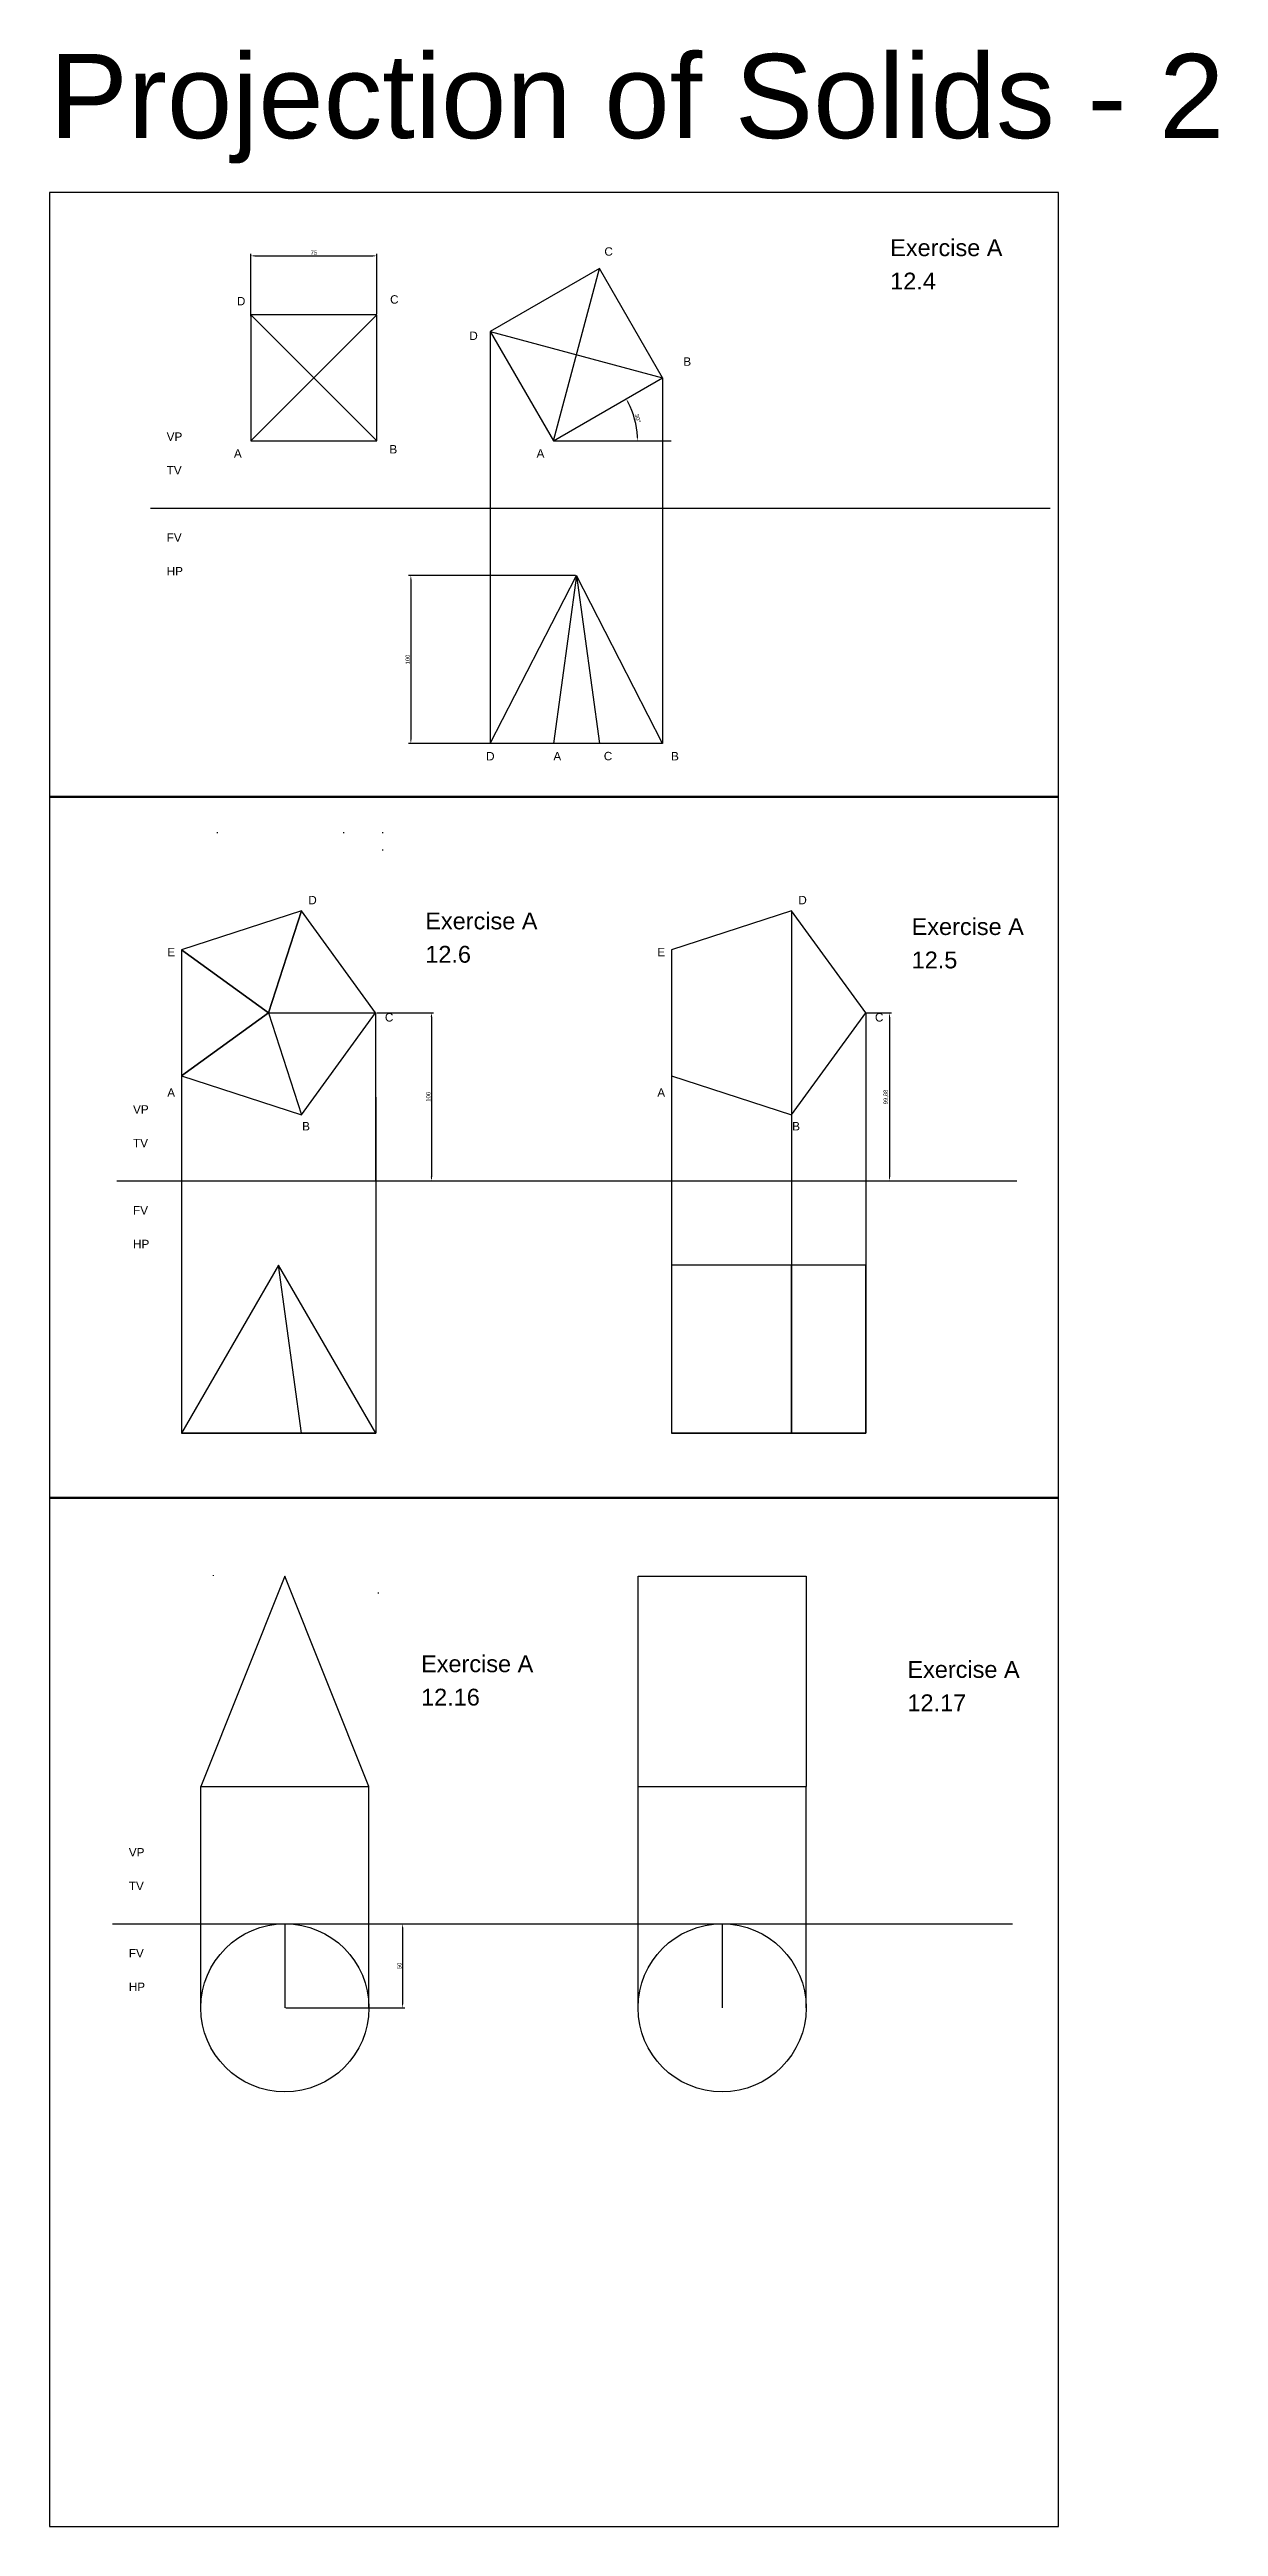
# Model space of a CAD drawing. Header units: millimetres. Extents: x 0 to 4015, y -1390 to 313.
# Drawn here: x 3320 to 4015, y -1160 to 313 of the extents above; entities that cross this region are included whole.
import ezdxf

# ---------------------------------------------------------------- set-up
doc = ezdxf.new("R2010")
doc.units = ezdxf.units.MM
doc.header["$PDMODE"] = 3
doc.header["$PDSIZE"] = 5
doc.styles.get("Standard").update_dxf_attribs({"font": 'arial.ttf'})
doc.dimstyles.new('ISO-25', dxfattribs={"dimtxt": 2.5, "dimasz": 2.5, "dimexe": 1.25, "dimexo": 0.625, "dimtad": 1, "dimtxsty": 'Standard', "dimcen": 2.5, "dimadec": 0, "dimazin": 0, "dimtfac": 1, "dimtmove": 0, "dimatfit": 3, "dimfxl": 1, "dimarcsym": 0})

msp = doc.modelspace()

# ---------------------------------------------------------------- texts
at = {"color": 3}
msp.add_text('Projection of Solids - 2', height=50, dxfattribs=at).set_placement((3320, 260))
for s, p in [('C', (3650, 190.085)), ('D', (3431.427, 160.567)), ('C', (3522.547, 161.578)), ('D', (3569.66, 140)), ('B', (3696.983, 124.637)), ('VP', (3389.66, 80)), ('A', (3429.66, 70)), ('B', (3522.16, 72.5)), ('A', (3609.67, 70)), ('TV', (3389.66, 60)), ('FV', (3389.66, 20)), ('HP', (3389.66, 0)), ('HP', (3389.66, 0)), ('D', (3579.66, -110)), ('A', (3619.67, -110)), ('C', (3649.66, -109.915)), ('B', (3689.66, -110)), ('D', (3473.891, -195.536)), ('D', (3765.357, -195.536)), ('E', (3390, -226.462)), ('E', (3681.465, -226.462)), ('C', (3519.454, -265.235)), ('C', (3810.919, -265.235)), ('A', (3390.01, -310)), ('A', (3681.475, -310)), ('VP', (3369.66, -320)), ('TV', (3369.66, -340)), ('B', (3470.242, -330)), ('B', (3761.707, -330)), ('FV', (3369.66, -380)), ('HP', (3369.66, -400)), ('HP', (3369.66, -400)), ('VP', (3367.155, -761.651)), ('TV', (3367.155, -781.651)), ('FV', (3367.155, -821.651)), ('HP', (3367.155, -841.651)), ('HP', (3367.155, -841.651))]:
    msp.add_text(s, height=5).set_placement(p)
at = {"color": 1, "lineweight": 30}
for s, p in [('Exercise A', (3820, 189.836)), ('12.4', (3820, 170)), ('Exercise A', (3543.474, -210.431)), ('Exercise A', (3832.738, -213.799)), ('12.6', (3543.474, -230.268)), ('12.5', (3832.738, -233.636)), ('Exercise A', (3540.969, -652.082)), ('Exercise A', (3830.233, -655.45)), ('12.16', (3540.969, -671.918)), ('12.17', (3830.233, -675.286))]:
    msp.add_text(s, height=10, dxfattribs=at).set_placement(p)

# ---------------------------------------------------------------- blocks, each defined once
blk = doc.blocks.new('*D266')
at = {"color": 0, "lineweight": -2, "transparency": 16777216}
for p, q in [((3439.7, 154.2), (3439.7, 191.2)), ((3442.2, 190), (3512.2, 190)), ((3514.7, 155.6), (3514.7, 191.2))]:
    blk.add_line(p, q, dxfattribs=at)
at = {"color": 0, "transparency": 16777216}
for points in [[(3442.2, 190.4), (3442.2, 189.6), (3439.7, 190)], [(3512.2, 190.4), (3512.2, 189.6), (3514.7, 190)]]:
    blk.add_solid(points, dxfattribs=at)
at = {"layer": 'Defpoints', "color": 0, "transparency": 16777216}
for p in [(3514.7, 190), (3439.7, 153.6), (3514.7, 155)]:
    blk.add_point(p, dxfattribs=at)
at = {"color": 0, "transparency": 16777216, "insert": (3477.2, 191.9), "char_height": 2.5, "attachment_point": 5}
blk.add_mtext('75', dxfattribs=at)
blk = doc.blocks.new('*D267')
at = {"color": 0, "lineweight": -2, "transparency": 16777216}
blk.add_arc((3619.7, 80), 50, 2.8657, 27.1343, dxfattribs=at)
at = {"color": 0, "transparency": 16777216}
for points in [[(3663.8, 102.6), (3664.5, 103), (3663, 105)], [(3670, 82.5), (3669.2, 82.5), (3669.7, 80)]]:
    blk.add_solid(points, dxfattribs=at)
at = {"layer": 'Defpoints', "color": 0, "transparency": 16777216}
for p in [(3684.6, 117.5), (3668.9, 88.7), (3619.7, 80), (3619.7, 80), (3689.7, 80)]:
    blk.add_point(p, dxfattribs=at)
at = {"color": 0, "transparency": 16777216, "insert": (3669.8, 93.4), "char_height": 2.5, "attachment_point": 5, "rotation": 285}
blk.add_mtext('30°', dxfattribs=at)
blk = doc.blocks.new('*D268')
at = {"color": 0, "lineweight": -2, "transparency": 16777216}
for p, q in [((3632.8, 0), (3533.6, 0)), ((3534.9, -2.5), (3534.9, -97.5)), ((3632.8, -100), (3533.6, -100))]:
    blk.add_line(p, q, dxfattribs=at)
at = {"color": 0, "transparency": 16777216}
for points in [[(3534.5, -2.5), (3535.3, -2.5), (3534.9, 0)], [(3534.5, -97.5), (3535.3, -97.5), (3534.9, -100)]]:
    blk.add_solid(points, dxfattribs=at)
at = {"layer": 'Defpoints', "color": 0, "transparency": 16777216}
for p in [(3633.4, 0), (3534.9, -100), (3633.4, -100)]:
    blk.add_point(p, dxfattribs=at)
at = {"color": 0, "transparency": 16777216, "insert": (3533, -50), "char_height": 2.5, "attachment_point": 5, "rotation": 90}
blk.add_mtext('100', dxfattribs=at)
blk = doc.blocks.new('*D369')
at = {"color": 0, "lineweight": -2, "transparency": 16777216}
for p, q in [((3514.6, -260), (3548.4, -260)), ((3547.2, -262.5), (3547.2, -357.5)), ((3514.6, -360), (3548.4, -360))]:
    blk.add_line(p, q, dxfattribs=at)
at = {"color": 0, "transparency": 16777216}
for points in [[(3546.7, -262.5), (3547.6, -262.5), (3547.2, -260)], [(3546.7, -357.5), (3547.6, -357.5), (3547.2, -360)]]:
    blk.add_solid(points, dxfattribs=at)
at = {"layer": 'Defpoints', "color": 0, "transparency": 16777216}
for p in [(3514, -260), (3514, -360), (3547.2, -360)]:
    blk.add_point(p, dxfattribs=at)
at = {"color": 0, "transparency": 16777216, "insert": (3545.3, -310), "char_height": 2.5, "attachment_point": 5, "rotation": 90}
blk.add_mtext('100', dxfattribs=at)
blk = doc.blocks.new('*D373')
at = {"color": 0, "lineweight": -2, "transparency": 16777216}
for p, q in [((3460.6, -801.7), (3531.3, -801.7)), ((3530, -804.2), (3530, -849.2)), ((3460.6, -851.7), (3531.3, -851.7))]:
    blk.add_line(p, q, dxfattribs=at)
at = {"color": 0, "transparency": 16777216}
for points in [[(3529.6, -804.2), (3530.4, -804.2), (3530, -801.7)], [(3529.6, -849.2), (3530.4, -849.2), (3530, -851.7)]]:
    blk.add_solid(points, dxfattribs=at)
at = {"layer": 'Defpoints', "color": 0, "transparency": 16777216}
for p in [(3460, -801.7), (3460, -851.7), (3530, -851.7)]:
    blk.add_point(p, dxfattribs=at)
at = {"color": 0, "transparency": 16777216, "insert": (3528.1, -826.7), "char_height": 2.5, "attachment_point": 5, "rotation": 90}
blk.add_mtext('50', dxfattribs=at)
blk = doc.blocks.new('*D374')
at = {"color": 0, "lineweight": -2, "transparency": 16777216}
for p, q in [((3806, -260.1), (3820.8, -260.1)), ((3819.6, -262.6), (3819.6, -357.5)), ((3806, -360), (3820.8, -360))]:
    blk.add_line(p, q, dxfattribs=at)
at = {"color": 0, "transparency": 16777216}
for points in [[(3819.2, -262.6), (3820, -262.6), (3819.6, -260.1)], [(3819.2, -357.5), (3820, -357.5), (3819.6, -360)]]:
    blk.add_solid(points, dxfattribs=at)
at = {"layer": 'Defpoints', "color": 0, "transparency": 16777216}
for p in [(3805.4, -260.1), (3805.4, -360), (3819.6, -360)]:
    blk.add_point(p, dxfattribs=at)
at = {"color": 0, "transparency": 16777216, "insert": (3817.5, -310.1), "char_height": 2.5, "attachment_point": 5, "rotation": 90}
blk.add_mtext('99,88', dxfattribs=at)

# ---------------------------------------------------------------- dimensions: what is measured, and where the dimension line sits
dim = msp.add_linear_dim(base=(3514.66, 190), p1=(3439.66, 153.575), p2=(3514.66, 155), dimstyle='ISO-25')
dim.commit()
dim.dimension.update_dxf_attribs({"geometry": '*D266', "text_midpoint": (3477.16, 191.896)})
dim = msp.add_angular_dim_2l(base=(3668.901, 88.681), line1=((3619.67, 80), (3689.66, 80)), line2=((3619.67, 80), (3684.622, 117.5)), dimstyle='ISO-25')
dim.commit()
dim.dimension.update_dxf_attribs({"geometry": '*D267', "text_midpoint": (3669.794, 93.431)})
at = {"color": 6}
for base, p1, p2, picture, middle in [((3534.887, -100), (3633.396, 0), (3633.396, -100), '*D268', (3532.986, -50)), ((3819.596, -360), (3805.413, -260.118), (3805.413, -360), '*D374', (3817.468, -310.059)), ((3530, -851.651), (3460, -801.651), (3460, -851.651), '*D373', (3528.099, -826.651))]:
    dim = msp.add_linear_dim(base=base, p1=p1, p2=p2, angle=90, dimstyle='ISO-25', dxfattribs=at)
    dim.commit()
    dim.dimension.update_dxf_attribs({"geometry": picture, "text_midpoint": middle})
dim = msp.add_linear_dim(base=(3547.156, -360), p1=(3514.007, -260), p2=(3514.007, -360), angle=90, dimstyle='ISO-25')
dim.commit()
dim.dimension.update_dxf_attribs({"geometry": '*D369', "text_midpoint": (3545.254, -310)})

# ---------------------------------------------------------------- linework, layer by layer
for p, q in [((3619.67, 80), (3647.122, 182.452)), ((3477.16, 117.5), (3439.66, 155)), ((3514.66, 155), (3477.16, 117.5)), ((3514.66, 80), (3514.66, 155)), ((3582.17, 144.952), (3684.622, 117.5)), ((3439.66, 80), (3477.16, 117.5)), ((3477.16, 117.5), (3514.66, 80)), ((3619.67, 80), (3689.66, 80)), ((3380, 40), (3915.219, 40)), ((3450.149, -260.118), (3469.864, -199.442)), ((3469.864, -199.442), (3450.149, -260.118)), ((3450.149, -260.118), (3398.535, -222.618)), ((3398.535, -222.618), (3450.149, -260.118)), ((3450.149, -260.118), (3398.535, -297.618)), ((3398.535, -297.618), (3450.149, -260.118)), ((3450.149, -260.118), (3513.948, -260.118)), ((3450.149, -260.118), (3469.864, -320.794)), ((3514.007, -360), (3514.007, -260)), ((3360, -360), (3895.219, -360)), ((3357.495, -801.651), (3892.714, -801.651))]:
    msp.add_line(p, q)
at = {"color": 4}
for p, q in [((3582.17, 144.952), (3582.17, -100)), ((3684.622, 117.5), (3684.622, -100)), ((3420, -153.221), (3420, -152.734)), ((3495, -153.221), (3495, -152.734)), ((3518.176, -153.221), (3518.176, -152.734)), ((3518.176, -163.645), (3518.176, -162.966)), ((3761.329, -199.442), (3761.329, -510)), ((3513.948, -260.118), (3514.007, -360)), ((3805.413, -260.118), (3805.413, -360)), ((3398.535, -297.618), (3398.535, -360)), ((3690, -297.618), (3690, -360)), ((3398.535, -360), (3398.535, -510)), ((3514.007, -360), (3514.007, -510)), ((3690, -360), (3690, -510)), ((3805.413, -360), (3805.413, -510)), ((3514.007, -510), (3398.535, -510)), ((3805.413, -510), (3690, -510)), ((3417.495, -594.871), (3417.495, -594.384)), ((3515.672, -605.296), (3515.672, -604.617)), ((3410, -851.651), (3410, -720)), ((3410, -720), (3510, -720)), ((3510, -851.651), (3510, -720)), ((3670, -851.651), (3670, -720)), ((3770, -851.651), (3770, -720)), ((3460, -801.651), (3460, -851.651)), ((3720, -801.651), (3720, -851.651))]:
    msp.add_line(p, q, dxfattribs=at)
at = {"color": 6}
for p, q in [((3582.17, -100), (3633.396, 0)), ((3633.396, 0), (3619.67, -100)), ((3684.622, -100), (3633.396, 0)), ((3633.396, 0), (3647.122, -100)), ((3684.622, -100), (3582.17, -100)), ((3456.271, -410), (3398.535, -510)), ((3514.007, -510), (3456.271, -410)), ((3469.864, -510), (3456.271, -410)), ((3747.707, -410), (3690, -410)), ((3690, -410), (3690, -510)), ((3805.413, -410), (3741.614, -410)), ((3761.329, -510), (3761.329, -410)), ((3805.413, -510), (3805.413, -410)), ((3398.535, -510), (3514.007, -510)), ((3690, -510), (3690, -510)), ((3690, -510), (3805.413, -510)), ((3741.614, -510), (3761.329, -510)), ((3460, -595), (3410, -720)), ((3510, -720), (3460, -595)), ((3670, -720), (3670, -595)), ((3670, -595), (3770, -595)), ((3770, -595), (3770, -720)), ((3410, -720), (3510, -720)), ((3670, -720), (3770, -720))]:
    msp.add_line(p, q, dxfattribs=at)
at = {"color": 4, "lineweight": 50}
for p, q in [((3320.005, -131.729), (3920.005, -131.714)), ((3320.011, -548.358), (3920.011, -548.344))]:
    msp.add_line(p, q, dxfattribs=at)
for points in [[(3320.019, -1160), (3920.019, -1160), (3920, 227.723), (3320, 227.723)], [(3398.535, -297.618), (3469.864, -320.794), (3513.948, -260.118), (3469.864, -199.442), (3398.535, -222.618)], [(3690, -297.618), (3761.329, -320.794), (3805.413, -260.118), (3761.329, -199.442), (3690, -222.618)]]:
    msp.add_lwpolyline(points, close=True)
at = {"lineweight": 30}
for points in [[(3619.67, 80), (3684.622, 117.5), (3647.122, 182.452), (3582.17, 144.952)], [(3439.66, 80), (3514.66, 80), (3514.66, 155), (3439.66, 155)]]:
    msp.add_lwpolyline(points, close=True, dxfattribs=at)
for centre in [(3460, -851.651), (3720, -851.651)]:
    msp.add_circle(centre, 50)

msp.set_redraw_order([(e.dxf.handle, doc.entitydb.next_handle()) for e in msp.query("TEXT MTEXT ATTDEF DIMENSION ARC_DIMENSION")])  # texts and dimensions are drawn at this point

doc.saveas('drawing.dxf')
